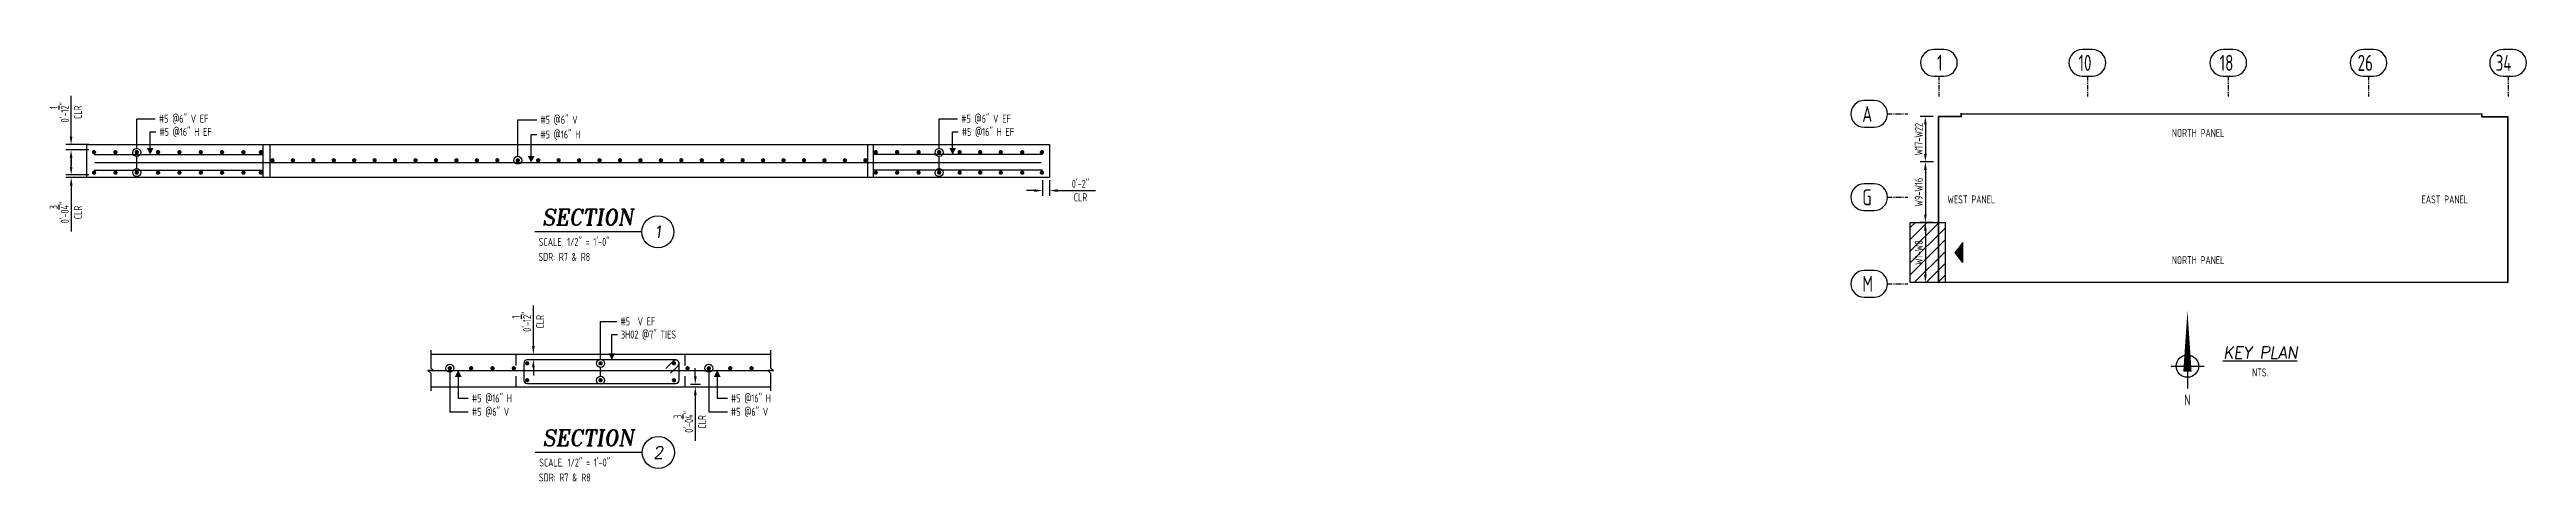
# Model space of a CAD drawing. Header units: inches. Extents: x -3675 to 26577, y -2273 to 5046.
# Drawn here: x 12358 to 13055, y 773 to 895 of the extents above; entities that cross this region are included whole.
import ezdxf
from ezdxf.enums import TextEntityAlignment as Align

# ---------------------------------------------------------------- set-up
doc = ezdxf.new("R2010")
doc.units = ezdxf.units.IN
doc.header["$MEASUREMENT"] = 0
doc.linetypes.add('HIDDEN', pattern=[6, 3, -3])
doc.linetypes.add('PHANTOM', pattern=[2.5, 1.25, -0.25, 0.25, -0.25, 0.25, -0.25])
doc.layers.get('0').update_dxf_attribs({"linetype": 'CONTINUOUS'})
doc.layers.get('Defpoints').update_dxf_attribs({"linetype": 'CONTINUOUS'})
for name, color, linetype in [('0-25TEXT', 7, 'CONTINUOUS'), ('0-35', 3, 'CONTINUOUS'), ('0-35TEXT', 3, 'CONTINUOUS'), ('0-50', 10, 'CONTINUOUS'), ('5', 4, 'CONTINUOUS'), ('BARLIST', 7, 'CONTINUOUS'), ('DETAIL', 83, 'CONTINUOUS'), ('GRID', 8, 'PHANTOM'), ('Hatch', 253, 'CONTINUOUS'), ('Hgblock', 7, 'CONTINUOUS'), ('hidden', 7, 'HIDDEN'), ('REBARS', 4, 'CONTINUOUS')]:
    doc.layers.add(name, color=color, linetype=linetype)
doc.styles.add('AR', font='ARCHQUIK.shx', dxfattribs={"width": 0.8})
doc.styles.add('ROMANT', font='romant')
doc.dimstyles.new('CADS_DIM_48', dxfattribs={"dimscale": 48, "dimtxt": 0.09375, "dimasz": 0.09375, "dimexe": 0.0625, "dimexo": 0.0625, "dimgap": 0.09375, "dimtad": 0, "dimtih": 1, "dimtoh": 1, "dimzin": 1, "dimdsep": 46, "dimlunit": 4, "dimtxsty": 'AR', "dimblk": 'CLOSED', "dimcen": 0.1875, "dimadec": 0, "dimazin": 0, "dimtfac": 1, "dimtofl": 0, "dimtmove": 0, "dimatfit": 1, "dimldrblk": 'DOTBLANK', "dimfxl": 1, "dimtzin": 0, "dimarcsym": 0})

msp = doc.modelspace()

# ---------------------------------------------------------------- texts
at = {"color": 7, "linetype": 'Continuous', "style": 'ROMANT', "oblique": 9, "width": 0.95}
msp.add_text('%%UKEY PLAN', height=3.375, dxfattribs=at).set_placement((12979.83966, 807.98549), align=Align.CENTER)
at = {"layer": '0-25TEXT', "style": 'AR', "width": 0.8}
for s, height, p in [('#5 @6" V EF', 2.2497638, (12389.01434, 874.2897)), ('#5 @16" H EF', 2.2497638, (12389.16305, 870.57719)), ('#5 @6" V', 2.249764, (12496.27428, 873.98226)), ('#5 @16" H', 2.249764, (12496.27428, 869.83717)), ('#5 @6" V EF', 2.2497638, (12614.59539, 874.2897)), ('#5 @16" H EF', 2.2497638, (12614.7441, 870.57719)), ('#5  V EF', 2.249764, (12518.78796, 817.27393)), ('3H02 @7" TIES', 2.2497638, (12518.93667, 813.56142)), ('#5 @16" H', 2.249764, (12477.02063, 795.63207)), ('#5 @6" V', 2.249764, (12477.02063, 791.83924)), ('#5 @16" H', 2.249764, (12549.85306, 795.63152)), ('#5 @6" V', 2.249764, (12549.85306, 791.83869))]:
    msp.add_text(s, height=height, dxfattribs=at).set_placement(p)
at = {"layer": '0-35TEXT', "style": 'AR', "width": 0.8}
for s, height, p in [('NORTH PANEL', 2.2499437, (12954.96627, 870.27082)), ('WEST PANEL', 2.249944, (12891.83043, 851.57048)), ('EAST PANEL', 2.249944, (13025.14296, 851.57048)), ('SDR: R7 & R8', 2.2499437, (12495.74415, 835.40798)), ('SCALE. 1/2" = 1\'-0"', 2.2499437, (12495.84095, 839.61605)), ('NORTH PANEL', 2.2499437, (12954.96627, 834.49379)), ('NTS.', 2.25, (12977.50411, 802.90829)), ('SCALE. 1/2" = 1\'-0"', 2.2499437, (12495.97738, 777.56564)), ('SDR: R7 & R8', 2.2499437, (12495.88059, 773.35757))]:
    msp.add_text(s, height=height, dxfattribs=at).set_placement(p)
at = {"layer": '0-50', "style": 'AR', "width": 0.8}
for s, p in [('1', (12888.93659, 888.87233)), ('10', (12928.72014, 888.87233)), ('18', (12968.40968, 888.87233)), ('26', (13007.17898, 888.87233)), ('34', (13045.9865, 888.87233)), ('A', (12867.94412, 874.50454)), ('G', (12867.94412, 851.0688)), ('M', (12867.94412, 826.69602))]:
    msp.add_text(s, height=4.5, dxfattribs=at).set_placement(p)

# ---------------------------------------------------------------- blocks, each defined once
blk = doc.blocks.new('SECT1')
at = {"color": 7, "linetype": 'Continuous'}
blk.add_line((0.627, 0), (-0.627, 0), dxfattribs=at)
blk.add_circle((0.815, 0), 0.188, dxfattribs=at)
at = {"color": 7, "linetype": 'Continuous', "style": 'ROMANT', "oblique": 9, "width": 0.95}
blk.add_text('SECTION', height=0.1875, dxfattribs=at).set_placement((-0.006, 0.077), align=Align.CENTER)
blk.add_attdef('SECT1', text='', height=0.141, dxfattribs=at).set_placement((0.815, 0), align=Align.MIDDLE)
blk = doc.blocks.new('leadrblk')
blk.add_lwpolyline([(0, 0, 0, 1, 0), (1, 0, 1, 1, 0)], format="xyseb")
blk = doc.blocks.new('*D61')
at = {"layer": 'Defpoints', "color": 0, "transparency": 16777216}
for p in [(12364.37, 858.87), (12370.81, 859.62), (12370.81, 858.87)]:
    blk.add_point(p, dxfattribs=at)
at = {"layer": 'DETAIL', "color": 0, "lineweight": -2, "transparency": 16777216}
for p, q in [((12364.37, 861.87), (12364.37, 864.12)), ((12369.31, 859.62), (12362.87, 859.62)), ((12369.31, 858.87), (12362.87, 858.87)), ((12364.37, 856.62), (12364.37, 843.68))]:
    blk.add_line(p, q, dxfattribs=at)
at = {"layer": 'DETAIL', "color": 0, "transparency": 16777216}
for points in [[(12364, 861.87), (12364.75, 861.87), (12364.37, 859.62)], [(12364, 856.62), (12364.75, 856.62), (12364.37, 858.87)]]:
    blk.add_solid(points, dxfattribs=at)
at = {"layer": 'DETAIL', "color": 0, "transparency": 16777216, "char_height": 2.25, "attachment_point": 5, "rotation": 90, "style": 'AR'}
for s, insert in [('0\'-0{\\H1.000000x;\\S3/4;}"', (12361, 849.03)), ('CLR', (12366.29, 849.03))]:
    blk.add_mtext(s, dxfattribs=dict(at, insert=insert))
blk = doc.blocks.new('_DotBlank')
at = {"layer": '0-35', "color": 0, "lineweight": -2}
blk.add_line((-0.5, 0), (-1, 0), dxfattribs=at)
blk.add_circle((0, 0), 0.5, dxfattribs=at)
blk = doc.blocks.new('*D62')
at = {"layer": 'Defpoints', "color": 0, "transparency": 16777216}
for p in [(12364.34, 868.12), (12370.81, 868.12), (12370.81, 866.62)]:
    blk.add_point(p, dxfattribs=at)
at = {"layer": 'DETAIL', "color": 0, "lineweight": -2, "transparency": 16777216}
for p, q in [((12364.34, 870.37), (12364.34, 881.82)), ((12369.31, 868.12), (12362.84, 868.12)), ((12369.31, 866.62), (12362.84, 866.62)), ((12364.34, 864.37), (12364.34, 862.12))]:
    blk.add_line(p, q, dxfattribs=at)
at = {"layer": 'DETAIL', "color": 0, "transparency": 16777216}
for points in [[(12363.97, 870.37), (12364.72, 870.37), (12364.34, 868.12)], [(12363.97, 864.37), (12364.72, 864.37), (12364.34, 866.62)]]:
    blk.add_solid(points, dxfattribs=at)
at = {"layer": 'DETAIL', "color": 0, "transparency": 16777216, "char_height": 2.25, "attachment_point": 5, "rotation": 90, "style": 'AR'}
for s, insert in [('0\'-1{\\H1.000000x;\\S1/2;}"', (12361.01, 877.22)), ('CLR', (12366.26, 877.22))]:
    blk.add_mtext(s, dxfattribs=dict(at, insert=insert))
blk = doc.blocks.new('*D63')
at = {"layer": 'Defpoints', "color": 0, "transparency": 16777216}
for p in [(12637.44, 859.62), (12639.44, 859.62), (12639.44, 855.19)]:
    blk.add_point(p, dxfattribs=at)
at = {"layer": 'DETAIL', "color": 0, "lineweight": -2, "transparency": 16777216}
for p, q in [((12637.44, 858.12), (12637.44, 853.69)), ((12639.44, 858.12), (12639.44, 853.69)), ((12635.19, 855.19), (12632.94, 855.19)), ((12641.69, 855.19), (12652.33, 855.19))]:
    blk.add_line(p, q, dxfattribs=at)
at = {"layer": 'DETAIL', "color": 0, "transparency": 16777216}
for points in [[(12635.19, 855.56), (12635.19, 854.81), (12637.44, 855.19)], [(12641.69, 855.56), (12641.69, 854.81), (12639.44, 855.19)]]:
    blk.add_solid(points, dxfattribs=at)
at = {"layer": 'DETAIL', "color": 0, "transparency": 16777216, "char_height": 2.25, "attachment_point": 5, "style": 'AR'}
for s, insert in [('0\'-2"', (12648.13, 857.1)), ('CLR', (12648.13, 853.28))]:
    blk.add_mtext(s, dxfattribs=dict(at, insert=insert))
blk = doc.blocks.new('*D45')
at = {"layer": 'Defpoints', "color": 0, "transparency": 16777216}
for p in [(12491.45, 809.21), (12494.31, 809.21), (12491.45, 807.71)]:
    blk.add_point(p, dxfattribs=at)
at = {"layer": 'DETAIL', "color": 0, "lineweight": -2, "transparency": 16777216}
for p, q in [((12494.31, 811.46), (12494.31, 822.91)), ((12492.95, 809.21), (12495.81, 809.21)), ((12492.95, 807.71), (12495.81, 807.71)), ((12494.31, 805.46), (12494.31, 803.21))]:
    blk.add_line(p, q, dxfattribs=at)
at = {"layer": 'DETAIL', "color": 0, "transparency": 16777216}
for points in [[(12493.94, 811.46), (12494.69, 811.46), (12494.31, 809.21)], [(12493.94, 805.46), (12494.69, 805.46), (12494.31, 807.71)]]:
    blk.add_solid(points, dxfattribs=at)
at = {"layer": 'DETAIL', "color": 0, "transparency": 16777216, "char_height": 2.25, "attachment_point": 5, "rotation": 90, "style": 'AR'}
for s, insert in [('0\'-1{\\H1.000000x;\\S1/2;}"', (12490.97, 818.31)), ('CLR', (12496.22, 818.31))]:
    blk.add_mtext(s, dxfattribs=dict(at, insert=insert))
blk = doc.blocks.new('*U563', base_point=(12491.45, 800.71))
at = {"layer": 'REBARS', "color": 0}
blk.add_lwpolyline([(12532.87, 803.8), (12534.99, 805.93, 0.668179), (12534.33, 807.53), (12492.58, 807.53, 0.414213), (12491.64, 806.59), (12491.64, 801.84, 0.414214), (12492.58, 800.9), (12534.33, 800.9, 0.414213), (12535.27, 801.84), (12535.27, 806.59, 0.668179), (12533.67, 807.25), (12531.55, 805.13)], format="xyb", dxfattribs=at)
blk = doc.blocks.new('*D173')
at = {"layer": 'Defpoints', "color": 0, "transparency": 16777216}
for p in [(12537.02, 800.71), (12537.02, 799.96), (12539.84, 799.96)]:
    blk.add_point(p, dxfattribs=at)
at = {"layer": 'DETAIL', "color": 0, "lineweight": -2, "transparency": 16777216}
for p, q in [((12539.84, 802.96), (12539.84, 805.21)), ((12538.52, 800.71), (12541.34, 800.71)), ((12538.52, 799.96), (12541.34, 799.96)), ((12539.84, 797.71), (12539.84, 784.78))]:
    blk.add_line(p, q, dxfattribs=at)
at = {"layer": 'DETAIL', "color": 0, "transparency": 16777216}
for points in [[(12539.47, 802.96), (12540.22, 802.96), (12539.84, 800.71)], [(12539.47, 797.71), (12540.22, 797.71), (12539.84, 799.96)]]:
    blk.add_solid(points, dxfattribs=at)
at = {"layer": 'DETAIL', "color": 0, "transparency": 16777216, "char_height": 2.25, "attachment_point": 5, "rotation": 90, "style": 'AR'}
for s, insert in [('0\'-0{\\H1.000000x;\\S3/4;}"', (12536.47, 790.12)), ('CLR', (12541.76, 790.12))]:
    blk.add_mtext(s, dxfattribs=dict(at, insert=insert))
blk = doc.blocks.new('*D160')
at = {"layer": '0-35', "color": 0, "lineweight": -2, "transparency": 16777216}
for p, q in [((12887.89, 876.03), (12884.16, 876.03)), ((12885.66, 873.78), (12885.66, 865.5)), ((12887.96, 863.25), (12884.16, 863.25))]:
    blk.add_line(p, q, dxfattribs=at)
at = {"layer": '0-35', "color": 0, "transparency": 16777216}
for points in [[(12885.29, 873.78), (12886.04, 873.78), (12885.66, 876.03)], [(12885.29, 865.5), (12886.04, 865.5), (12885.66, 863.25)]]:
    blk.add_solid(points, dxfattribs=at)
at = {"layer": 'Defpoints', "color": 0, "transparency": 16777216}
for p in [(12889.39, 876.03), (12885.66, 863.25), (12889.46, 863.25)]:
    blk.add_point(p, dxfattribs=at)
at = {"layer": '0-35', "color": 0, "transparency": 16777216, "insert": (12883.79, 869.64), "char_height": 2.25, "attachment_point": 5, "rotation": 90, "style": 'AR'}
blk.add_mtext('W17-W22', dxfattribs=at)
blk = doc.blocks.new('*D161')
at = {"layer": '0-35', "color": 0, "lineweight": -2, "transparency": 16777216}
for p, q in [((12887.96, 863.25), (12884.16, 863.25)), ((12885.66, 861), (12885.66, 848.46)), ((12887.89, 846.21), (12884.16, 846.21))]:
    blk.add_line(p, q, dxfattribs=at)
at = {"layer": '0-35', "color": 0, "transparency": 16777216}
for points in [[(12885.29, 861), (12886.04, 861), (12885.66, 863.25)], [(12885.29, 848.46), (12886.04, 848.46), (12885.66, 846.21)]]:
    blk.add_solid(points, dxfattribs=at)
at = {"layer": 'Defpoints', "color": 0, "transparency": 16777216}
for p in [(12889.46, 863.25), (12885.66, 846.21), (12889.39, 846.21)]:
    blk.add_point(p, dxfattribs=at)
at = {"layer": '0-35', "color": 0, "transparency": 16777216, "insert": (12883.79, 854.73), "char_height": 2.25, "attachment_point": 5, "rotation": 90, "style": 'AR'}
blk.add_mtext('W9-W16', dxfattribs=at)
blk = doc.blocks.new('*D162')
at = {"layer": '0-35', "color": 0, "lineweight": -2, "transparency": 16777216}
for p, q in [((12887.89, 846.21), (12884.16, 846.21)), ((12885.66, 843.96), (12885.66, 831.54)), ((12887.89, 829.29), (12884.16, 829.29))]:
    blk.add_line(p, q, dxfattribs=at)
at = {"layer": '0-35', "color": 0, "transparency": 16777216}
for points in [[(12885.29, 843.96), (12886.04, 843.96), (12885.66, 846.21)], [(12885.29, 831.54), (12886.04, 831.54), (12885.66, 829.29)]]:
    blk.add_solid(points, dxfattribs=at)
at = {"layer": 'Defpoints', "color": 0, "transparency": 16777216}
for p in [(12889.39, 846.21), (12885.66, 829.29), (12889.39, 829.29)]:
    blk.add_point(p, dxfattribs=at)
at = {"layer": '0-35', "color": 0, "transparency": 16777216, "insert": (12883.79, 837.75), "char_height": 2.25, "attachment_point": 5, "rotation": 90, "style": 'AR'}
blk.add_mtext('W1-W8', dxfattribs=at)
blk = doc.blocks.new('*U1120')
at = {"layer": 'Hgblock', "color": 3}
for p, q in [((-0.375, 0), (0.375, 0)), ((0, 0), (0, -0.5))]:
    blk.add_line(p, q, dxfattribs=at)
blk.add_lwpolyline([(0, 1.25, 0, 0.187, 0), (0, -0.125, 0.187, 0.187, 0)], format="xyseb", dxfattribs=at)
blk.add_circle((0, 0), 0.25, dxfattribs=at)
at = {"layer": 'Hgblock', "color": 3, "style": 'AR', "width": 0.8}
blk.add_text('N', height=0.244, dxfattribs=at).set_placement((0, -0.761), align=Align.MIDDLE)

# ---------------------------------------------------------------- dimensions: what is measured, and where the dimension line sits
at = {"layer": '0-35'}
for base, p1, p2, text, picture, middle in [((12885.66412, 863.25183), (12889.39408, 876.03291), (12889.46268, 863.25183), 'W17-W22', '*D160', (12885.66412, 869.64237)), ((12885.66412, 846.21039), (12889.46268, 863.25183), (12889.39408, 846.21039), 'W9-W16', '*D161', (12885.66412, 854.73111)), ((12885.66412, 829.29223), (12889.39408, 846.21039), (12889.39408, 829.29223), 'W1-W8', '*D162', (12885.66412, 837.75131))]:
    dim = msp.add_linear_dim(base=base, p1=p1, p2=p2, angle=90, text=text, dimstyle='CADS_DIM_48', override={"dimscale": 24, "dimgap": 0.03125, "dimtad": 1, "dimtih": 0, "dimtoh": 0, "dimdec": 4, "dimtdec": 4}, dxfattribs=at)
    dim.commit()
    dim.dimension.update_dxf_attribs({"geometry": picture, "text_midpoint": middle, "dimtype": 160})
at = {"layer": 'DETAIL'}
for base, p1, p2, picture, middle in [((12364.34166, 868.12078), (12370.81298, 866.62078), (12370.81298, 868.12078), '*D62', (12364.34166, 877.21905)), ((12364.37187, 858.87078), (12370.81298, 859.62078), (12370.81298, 858.87078), '*D61', (12364.37187, 849.02767)), ((12494.31062, 809.2132), (12491.45425, 807.7132), (12491.45425, 809.2132), '*D45', (12494.31062, 818.31147)), ((12539.84382, 799.9632), (12537.01675, 800.7132), (12537.01675, 799.9632), '*D173', (12539.84382, 790.12009))]:
    dim = msp.add_linear_dim(base=base, p1=p1, p2=p2, angle=90, text='<>\\XCLR', dimstyle='CADS_DIM_48', override={"dimscale": 24, "dimgap": 0.03125, "dimtad": 1, "dimtih": 0, "dimtoh": 0, "dimdec": 4, "dimtdec": 4}, dxfattribs=at)
    dim.commit()
    dim.dimension.update_dxf_attribs({"geometry": picture, "text_midpoint": middle})
dim = msp.add_linear_dim(base=(12639.43798, 855.18906), p1=(12637.43798, 859.62078), p2=(12639.43798, 859.62078), text='<>\\XCLR', dimstyle='CADS_DIM_48', override={"dimscale": 24, "dimgap": 0.03125, "dimtad": 1, "dimtih": 0, "dimtoh": 0, "dimdec": 4, "dimtdec": 4}, dxfattribs=at)
dim.commit()
dim.dimension.update_dxf_attribs({"geometry": '*D63', "text_midpoint": (12648.13281, 855.18906)})

# ---------------------------------------------------------------- hatches: boundary and pattern name
at = {"layer": '0-25TEXT'}
msp.add_hatch(color=256, dxfattribs=at).paths.add_polyline_path([(12896.17409, 840.60284), (12894.01414, 837.79041), (12896.17409, 834.97798)])
at = {"layer": 'Hatch'}
h = msp.add_hatch(dxfattribs=at)
h.set_pattern_fill('ANSI31', color=256, scale=18.75)
h.set_pattern_definition([(45, (408.2493, -10.8695), (-1.6572815, 1.6572815), [])])
h.paths.add_polyline_path([(12881.42925, 829.29223), (12891.21609, 829.29207), (12891.21691, 846.21023), (12881.42925, 846.21039)])

# ---------------------------------------------------------------- linework, layer by layer
at = {"layer": '0-25TEXT'}
for p, q in [((12896.17409, 840.60284), (12894.01414, 837.79041)), ((12896.17409, 834.97798), (12894.01414, 837.79041)), ((12896.17409, 834.97798), (12896.17409, 840.60284))]:
    msp.add_line(p, q, dxfattribs=at)
for points in [[(12386.59673, 867.02022), (12386.59673, 871.70207), (12388.16315, 871.70207)], [(12493.70797, 864.93294), (12493.70797, 870.96205), (12495.27439, 870.96205)], [(12612.17778, 867.02022), (12612.17778, 871.70207), (12613.7442, 871.70207)], [(12516.37035, 808.63817), (12516.37035, 814.6863), (12517.93677, 814.6863)], [(12473.18654, 802.92709), (12473.18653, 796.75696), (12476.02074, 796.75695)], [(12546.01897, 802.92709), (12546.01896, 796.7564), (12548.85316, 796.7564)]]:
    msp.add_lwpolyline(points, dxfattribs=at)
at = {"layer": '0-35', "color": 0, "lineweight": -2}
for p, q in [((12382.81298, 867.03467), (12382.81298, 875.41458)), ((12382.81298, 875.41458), (12388.01445, 875.41458)), ((12489.92422, 864.83725), (12489.92422, 875.10715)), ((12489.92422, 875.10715), (12495.27439, 875.10715)), ((12608.39403, 867.03467), (12608.39403, 875.41458)), ((12608.39403, 875.41458), (12613.59549, 875.41458)), ((12382.81298, 861.36518), (12382.81298, 864.78467)), ((12608.39403, 861.36518), (12608.39403, 864.78467)), ((12513.20426, 807.7132), (12513.20426, 818.39881)), ((12513.20426, 818.39881), (12517.78807, 818.39881)), ((12470.81929, 804.0941), (12470.81927, 792.96414)), ((12513.20425, 802.9632), (12513.20425, 805.4632)), ((12543.65172, 804.0941), (12543.6517, 792.96358)), ((12470.81927, 792.96414), (12476.02074, 792.96413)), ((12543.6517, 792.96358), (12548.85316, 792.96357))]:
    msp.add_line(p, q, dxfattribs=at)
at = {"layer": '0-35'}
for p, q in [((12889.39408, 876.03291), (12889.39408, 875.96432)), ((12895.71974, 876.03291), (12889.39408, 876.03291)), ((12889.39408, 875.96432), (12889.39408, 876.03291)), ((12889.39408, 876.03291), (12889.46268, 876.03291)), ((12889.39408, 829.29223), (12889.39408, 876.03291)), ((12895.78833, 875.96432), (12889.39408, 875.96432)), ((12889.39408, 873.90273), (12889.46268, 873.90273)), ((12889.39408, 871.77255), (12889.46268, 871.77255)), ((12889.46268, 829.29223), (12889.46268, 876.03291)), ((12891.52705, 876.03291), (12891.52705, 875.96432)), ((12893.65723, 876.03291), (12893.65723, 875.96432)), ((12895.78833, 876.81713), (12895.51766, 876.81713)), ((12895.51766, 876.81713), (13042.2183, 876.81713)), ((12895.51766, 876.74853), (12895.51766, 876.81713)), ((12895.51766, 876.81713), (12895.51766, 876.74853)), ((12895.51766, 876.74853), (12895.71974, 876.74853)), ((12895.71974, 876.03291), (12895.71974, 876.74853)), ((12895.78833, 875.96432), (12895.78833, 876.74853)), ((12895.78833, 876.74853), (13042.01993, 876.74853)), ((12895.78833, 875.96432), (12895.78833, 876.03291)), ((12897.42789, 876.81713), (12897.42789, 876.74853)), ((12897.42815, 876.81713), (12897.42815, 876.74853)), ((12899.33585, 876.81713), (12899.33585, 876.74853)), ((12899.33585, 876.81713), (12899.33585, 876.74853)), ((12901.46603, 876.81713), (12901.46603, 876.74853)), ((12901.46603, 876.81713), (12901.46603, 876.74853)), ((12903.77419, 876.81713), (12903.77419, 876.74853)), ((12906.08235, 876.81713), (12906.08235, 876.74853)), ((12908.39051, 876.81713), (12908.39051, 876.74853)), ((12910.69867, 876.81713), (12910.69867, 876.74853)), ((12911.40502, 876.81713), (12911.40502, 876.74853)), ((12913.71318, 876.81713), (12913.71318, 876.74853)), ((12916.02134, 876.81713), (12916.02134, 876.74853)), ((12918.3295, 876.81713), (12918.3295, 876.74853)), ((12920.63766, 876.81713), (12920.63766, 876.74853)), ((12921.34401, 876.81713), (12921.34401, 876.74853)), ((12923.65217, 876.81713), (12923.65217, 876.74853)), ((12925.96033, 876.81713), (12925.96033, 876.74853)), ((12928.26849, 876.81713), (12928.26849, 876.74853)), ((12930.35417, 876.81713), (12930.35417, 876.74853)), ((12931.0633, 876.81713), (12931.0633, 876.74853)), ((12933.59672, 876.81713), (12933.59672, 876.74853)), ((12933.59672, 876.74853), (12933.59672, 876.81713)), ((12935.90488, 876.74853), (12935.90488, 876.81713)), ((12938.21304, 876.74853), (12938.21304, 876.81713)), ((12940.52119, 876.74853), (12940.52119, 876.81713)), ((12941.22755, 876.74853), (12941.22755, 876.81713)), ((12943.53571, 876.74853), (12943.53571, 876.81713)), ((12945.84386, 876.74853), (12945.84386, 876.81713)), ((12948.15202, 876.74853), (12948.15202, 876.81713)), ((12950.46018, 876.74853), (12950.46018, 876.81713)), ((12951.16653, 876.74853), (12951.16653, 876.81713)), ((12953.47469, 876.74853), (12953.47469, 876.81713)), ((12955.78285, 876.74853), (12955.78285, 876.81713)), ((12958.09101, 876.74853), (12958.09101, 876.81713)), ((12960.39917, 876.74853), (12960.39917, 876.81713)), ((12961.10552, 876.74853), (12961.10552, 876.81713)), ((12963.41368, 876.74853), (12963.41368, 876.81713)), ((12965.7172, 876.74853), (12965.7172, 876.81713)), ((12968.02073, 876.74853), (12968.02073, 876.81713)), ((12970.32889, 876.74853), (12970.32889, 876.81713)), ((12971.03524, 876.74853), (12971.03524, 876.81713)), ((12973.3434, 876.74853), (12973.3434, 876.81713)), ((12975.65156, 876.74853), (12975.65156, 876.81713)), ((12977.95972, 876.74853), (12977.95972, 876.81713)), ((12980.26788, 876.74853), (12980.26788, 876.81713)), ((12980.97423, 876.74853), (12980.97423, 876.81713)), ((12983.28239, 876.74853), (12983.28239, 876.81713)), ((12985.59055, 876.74853), (12985.59055, 876.81713)), ((12987.8987, 876.74853), (12987.8987, 876.81713)), ((12990.20686, 876.74853), (12990.20686, 876.81713)), ((12990.91322, 876.74853), (12990.91322, 876.81713)), ((12993.22137, 876.74853), (12993.22137, 876.81713)), ((12995.52953, 876.74853), (12995.52953, 876.81713)), ((12997.83769, 876.74853), (12997.83769, 876.81713)), ((13000.14585, 876.74853), (13000.14585, 876.81713)), ((13000.8522, 876.74853), (13000.8522, 876.81713)), ((13003.16036, 876.74853), (13003.16036, 876.81713)), ((13005.4713, 876.74853), (13005.4713, 876.81713)), ((13007.78224, 876.74853), (13007.78224, 876.81713)), ((13010.0904, 876.74853), (13010.0904, 876.81713)), ((13010.79675, 876.74853), (13010.79675, 876.81713)), ((13013.10491, 876.74853), (13013.10491, 876.81713)), ((13015.41307, 876.74853), (13015.41307, 876.81713)), ((13017.72123, 876.74853), (13017.72123, 876.81713)), ((13020.02939, 876.74853), (13020.02939, 876.81713)), ((13020.73574, 876.74853), (13020.73574, 876.81713)), ((13023.0439, 876.74853), (13023.0439, 876.81713)), ((13025.35206, 876.74853), (13025.35206, 876.81713)), ((13027.66022, 876.74853), (13027.66022, 876.81713)), ((13029.96838, 876.74853), (13029.96838, 876.81713)), ((13030.67473, 876.74853), (13030.67473, 876.81713)), ((13032.98289, 876.74853), (13032.98289, 876.81713)), ((13035.29105, 876.74853), (13035.29105, 876.81713)), ((13037.5992, 876.74853), (13037.5992, 876.81713)), ((13039.90736, 876.74853), (13039.90736, 876.81713)), ((13042.01993, 876.74853), (13042.01993, 875.96432)), ((13042.01993, 875.96432), (13049.4096, 875.96432)), ((13042.08853, 876.74853), (13042.2183, 876.74853)), ((13042.08853, 876.74853), (13042.08853, 876.03291)), ((13042.08853, 876.03291), (13049.4096, 876.03291)), ((13042.2183, 876.74853), (13042.2183, 876.81713)), ((13044.66753, 876.03291), (13044.66753, 875.96432)), ((13046.79771, 876.03291), (13046.79771, 875.96432)), ((13049.4096, 875.96432), (13049.4096, 876.03291)), ((13049.4165, 829.29223), (13049.4165, 876.03443)), ((13049.4165, 876.03443), (13049.4851, 876.03443)), ((13049.4165, 874.18549), (13049.4165, 874.1169)), ((13049.4165, 874.1169), (13049.4165, 874.18549)), ((13049.4165, 874.18549), (13049.4851, 874.18549)), ((13049.4165, 872.61235), (13049.4851, 872.61235)), ((13049.4165, 871.31562), (13049.4851, 871.31562)), ((13049.4851, 829.29223), (13049.4851, 876.03443)), ((12889.39408, 869.64237), (12889.46268, 869.64237)), ((12889.39408, 867.51219), (12889.46268, 867.51219)), ((12889.39408, 865.38201), (12889.46268, 865.38201)), ((13049.4165, 869.64237), (13049.4851, 869.64237)), ((13049.4165, 867.51219), (13049.4851, 867.51219)), ((13049.4165, 865.38201), (13049.4851, 865.38201)), ((12889.39408, 863.25183), (12889.46268, 863.25183)), ((12889.39408, 861.12165), (12889.46268, 861.12165)), ((12889.39408, 858.99147), (12889.46268, 858.99147)), ((12889.39408, 856.86129), (12889.46268, 856.86129)), ((13049.4165, 863.25183), (13049.4851, 863.25183)), ((13049.4165, 861.12165), (13049.4851, 861.12165)), ((13049.4165, 858.99147), (13049.4851, 858.99147)), ((13049.4165, 856.86129), (13049.4851, 856.86129)), ((12889.39408, 854.73111), (12889.46268, 854.73111)), ((12889.39408, 852.60093), (12889.46268, 852.60093)), ((12889.39408, 850.47075), (12889.46268, 850.47075)), ((13049.4165, 854.73111), (13049.4851, 854.73111)), ((13049.4165, 852.60093), (13049.4851, 852.60093)), ((13049.4165, 850.47075), (13049.4851, 850.47075)), ((12889.39408, 848.34057), (12889.46268, 848.34057)), ((12889.39408, 846.21039), (12889.46268, 846.21039)), ((12889.39408, 844.08021), (12889.46268, 844.08021)), ((13049.4165, 848.34057), (13049.4851, 848.34057)), ((13049.4165, 846.21039), (13049.4851, 846.21039)), ((13049.4165, 844.08021), (13049.4851, 844.08021)), ((12889.39408, 841.95003), (12889.46268, 841.95003)), ((12889.39408, 839.81985), (12889.46268, 839.81985)), ((12889.39408, 837.68967), (12889.46268, 837.68967)), ((13049.4165, 841.95003), (13049.4851, 841.95003)), ((13049.4165, 839.81985), (13049.4851, 839.81985)), ((13049.4165, 837.68967), (13049.4851, 837.68967)), ((12889.39408, 835.55949), (12889.46268, 835.55949)), ((12889.39408, 833.42931), (12889.46268, 833.42931)), ((12889.39408, 831.29913), (12889.46268, 831.29913)), ((13049.4851, 829.36083), (12889.39408, 829.36083)), ((12889.39408, 829.36083), (12889.39408, 829.29223)), ((13049.4851, 829.29223), (12889.39408, 829.29223)), ((12889.39408, 829.29223), (12889.46268, 829.29223)), ((12890.9273, 829.36083), (12890.9273, 829.29223)), ((12892.46051, 829.36083), (12892.46051, 829.29223)), ((12894.76867, 829.36083), (12894.76867, 829.29223)), ((12897.07682, 829.36083), (12897.07682, 829.29223)), ((12897.78318, 829.36083), (12897.78318, 829.29223)), ((12900.09134, 829.36083), (12900.09134, 829.29223)), ((12902.40532, 829.36083), (12902.40532, 829.29223)), ((12904.71348, 829.36083), (12904.71348, 829.29223)), ((12907.02164, 829.36083), (12907.02164, 829.29223)), ((12907.72799, 829.36083), (12907.72799, 829.29223)), ((12910.03615, 829.36083), (12910.03615, 829.29223)), ((12912.34431, 829.36083), (12912.34431, 829.29223)), ((12914.65247, 829.36083), (12914.65247, 829.29223)), ((12916.96063, 829.36083), (12916.96063, 829.29223)), ((12917.66698, 829.36083), (12917.66698, 829.29223)), ((12919.97514, 829.36083), (12919.97514, 829.29223)), ((12922.2833, 829.36083), (12922.2833, 829.29223)), ((12924.59146, 829.36083), (12924.59146, 829.29223)), ((12926.89962, 829.36083), (12926.89962, 829.29223)), ((12927.60597, 829.36083), (12927.60597, 829.29223)), ((12929.91413, 829.36083), (12929.91413, 829.29223)), ((12932.22229, 829.36083), (12932.22229, 829.29223)), ((12934.53044, 829.36083), (12934.53044, 829.29223)), ((12936.8386, 829.36083), (12936.8386, 829.29223)), ((12937.54496, 829.36083), (12937.54496, 829.29223)), ((12939.85311, 829.36083), (12939.85311, 829.29223)), ((12942.16127, 829.36083), (12942.16127, 829.29223)), ((12944.46943, 829.36083), (12944.46943, 829.29223)), ((12946.77759, 829.36083), (12946.77759, 829.29223)), ((12947.48394, 829.36083), (12947.48394, 829.29223)), ((12949.7921, 829.36083), (12949.7921, 829.29223)), ((12952.10026, 829.36083), (12952.10026, 829.29223)), ((12954.40842, 829.36083), (12954.40842, 829.29223)), ((12956.71658, 829.36083), (12956.71658, 829.29223)), ((12957.42293, 829.36083), (12957.42293, 829.29223)), ((12959.73109, 829.36083), (12959.73109, 829.29223)), ((12962.03925, 829.36083), (12962.03925, 829.29223)), ((12964.34741, 829.36083), (12964.34741, 829.29223)), ((12966.65557, 829.36083), (12966.65557, 829.29223)), ((12967.36192, 829.36083), (12967.36192, 829.29223)), ((12969.67008, 829.36083), (12969.67008, 829.29223)), ((12971.97824, 829.36083), (12971.97824, 829.29223)), ((12974.2864, 829.36083), (12974.2864, 829.29223)), ((12976.59455, 829.36083), (12976.59455, 829.29223)), ((12977.30091, 829.36083), (12977.30091, 829.29223)), ((12979.60907, 829.36083), (12979.60907, 829.29223)), ((12981.91722, 829.36083), (12981.91722, 829.29223)), ((12984.22538, 829.36083), (12984.22538, 829.29223)), ((12986.53354, 829.36083), (12986.53354, 829.29223)), ((12987.23989, 829.36083), (12987.23989, 829.29223)), ((12989.54805, 829.36083), (12989.54805, 829.29223)), ((12991.85621, 829.36083), (12991.85621, 829.29223)), ((12994.16437, 829.36083), (12994.16437, 829.29223)), ((12996.47253, 829.36083), (12996.47253, 829.29223)), ((12997.17888, 829.36083), (12997.17888, 829.29223)), ((12999.48704, 829.36083), (12999.48704, 829.29223)), ((13001.7952, 829.36083), (13001.7952, 829.29223)), ((13004.10336, 829.36083), (13004.10336, 829.29223)), ((13006.63677, 829.36083), (13006.63677, 829.29223)), ((13007.34312, 829.36083), (13007.34312, 829.29223)), ((13009.43159, 829.36083), (13009.43159, 829.29223)), ((13011.73975, 829.36083), (13011.73975, 829.29223)), ((13014.04791, 829.36083), (13014.04791, 829.29223)), ((13016.35607, 829.36083), (13016.35607, 829.29223)), ((13017.06242, 829.36083), (13017.06242, 829.29223)), ((13019.37058, 829.36083), (13019.37058, 829.29223)), ((13021.67874, 829.36083), (13021.67874, 829.29223)), ((13023.9869, 829.36083), (13023.9869, 829.29223)), ((13026.29505, 829.36083), (13026.29505, 829.29223)), ((13027.00141, 829.36083), (13027.00141, 829.29223)), ((13029.30957, 829.36083), (13029.30957, 829.29223)), ((13031.61772, 829.36083), (13031.61772, 829.29223)), ((13033.92588, 829.36083), (13033.92588, 829.29223)), ((13036.23404, 829.36083), (13036.23404, 829.29223)), ((13038.5422, 829.36083), (13038.5422, 829.29223)), ((13040.85036, 829.36083), (13040.85036, 829.29223)), ((13043.15852, 829.36083), (13043.15852, 829.29223)), ((13045.46668, 829.36083), (13045.46668, 829.29223)), ((13047.47728, 829.36083), (13047.47728, 829.29223)), ((13049.4165, 835.55949), (13049.4851, 835.55949)), ((13049.4165, 833.42931), (13049.4851, 833.42931)), ((13049.4165, 831.29913), (13049.4851, 831.29913)), ((13049.4165, 829.29223), (13049.4851, 829.29223)), ((13049.4851, 829.36083), (13049.4851, 829.29223)), ((12465.45425, 809.2132), (12561.01675, 809.2132)), ((12465.45425, 799.9632), (12561.01675, 799.9632))]:
    msp.add_line(p, q, dxfattribs=at)
for points in [[(12368.81298, 868.12078), (12639.43798, 868.12078), (12639.43798, 858.87078), (12368.81298, 858.87078)], [(12881.42925, 846.21039), (12891.21691, 846.21023), (12891.21609, 829.29207), (12881.42925, 829.29223)]]:
    msp.add_lwpolyline(points, close=True, dxfattribs=at)
for points in [[(12465.45425, 810.30332), (12465.45425, 805.35903), (12466.22509, 804.5882), (12464.68342, 804.5882), (12465.45425, 803.81736), (12465.45425, 798.87307)], [(12561.01675, 810.30332), (12561.01675, 805.35903), (12561.78759, 804.5882), (12560.24592, 804.5882), (12561.01675, 803.81736), (12561.01675, 798.87307)]]:
    msp.add_lwpolyline(points, dxfattribs=at)
at = {"layer": '0-35', "color": 0, "lineweight": -2}
for centre in [(12382.81298, 865.90967), (12489.92422, 863.71225), (12608.39403, 865.90967), (12382.81298, 860.24018), (12608.39403, 860.24018), (12470.81929, 805.2191), (12513.20425, 801.8382), (12513.20426, 806.5882), (12543.65172, 805.2191)]:
    msp.add_circle(centre, 1.125, dxfattribs=at)
at = {"layer": '0-50'}
for points in [[(12890.8803, 894.87427), (12888.04507, 894.87427, 1), (12888.04507, 887.37427), (12890.8803, 887.37427, 1)], [(12932.61953, 894.87427), (12929.7843, 894.87427, 1), (12929.7843, 887.37427), (12932.61953, 887.37427, 1)], [(12972.23637, 894.87427), (12969.40114, 894.87427, 1), (12969.40114, 887.37427), (12972.23637, 887.37427, 1)], [(13011.65735, 894.87427), (13008.82212, 894.87427, 1), (13008.82212, 887.37427), (13011.65735, 887.37427, 1)], [(13050.90271, 894.87427), (13048.06748, 894.87427, 1), (13048.06748, 887.37427), (13050.90271, 887.37427, 1)], [(12871.28, 880.50648), (12868.44477, 880.50648, 1), (12868.44477, 873.00648), (12871.28, 873.00648, 1)], [(12871.28, 857.07073), (12868.44477, 857.07073, 1), (12868.44477, 849.57073), (12871.28, 849.57073, 1)], [(12871.28, 832.69796), (12868.44477, 832.69796, 1), (12868.44477, 825.19796), (12871.28, 825.19796, 1)]]:
    msp.add_lwpolyline(points, format="xyb", close=True, dxfattribs=at)
at = {"layer": '5', "const_width": 0.6}
for points in [[(12370.51298, 865.99591, 1), (12371.11298, 865.99591, 1)], [(12376.51298, 865.99591, 1), (12377.11298, 865.99591, 1)], [(12382.51298, 866.00138, 1), (12383.11298, 866.00138, 1)], [(12388.51298, 866.00138, 1), (12389.11298, 866.00138, 1)], [(12394.51298, 866.00138, 1), (12395.11298, 866.00138, 1)], [(12400.51298, 866.00138, 1), (12401.11298, 866.00138, 1)], [(12406.51298, 866.00138, 1), (12407.11298, 866.00138, 1)], [(12412.51298, 866.00138, 1), (12413.11298, 866.00138, 1)], [(12417.40546, 866.00138, 1), (12418.00546, 866.00138, 1)], [(12420.64894, 863.71225, 1), (12421.24894, 863.71225, 1)], [(12426.39688, 863.71225, 1), (12426.99688, 863.71225, 1)], [(12432.14482, 863.71225, 1), (12432.74482, 863.71225, 1)], [(12437.89276, 863.71225, 1), (12438.49276, 863.71225, 1)], [(12443.6407, 863.71225, 1), (12444.2407, 863.71225, 1)], [(12449.38864, 863.71225, 1), (12449.98864, 863.71225, 1)], [(12455.13658, 863.71225, 1), (12455.73658, 863.71225, 1)], [(12460.88452, 863.71225, 1), (12461.48452, 863.71225, 1)], [(12466.63246, 863.71225, 1), (12467.23246, 863.71225, 1)], [(12472.3804, 863.71225, 1), (12472.9804, 863.71225, 1)], [(12478.12834, 863.71225, 1), (12478.72834, 863.71225, 1)], [(12483.87628, 863.71225, 1), (12484.47628, 863.71225, 1)], [(12489.62422, 863.71225, 1), (12490.22422, 863.71225, 1)], [(12495.37216, 863.71225, 1), (12495.97216, 863.71225, 1)], [(12501.1201, 863.71225, 1), (12501.7201, 863.71225, 1)], [(12506.86804, 863.71225, 1), (12507.46804, 863.71225, 1)], [(12512.61598, 863.71225, 1), (12513.21598, 863.71225, 1)], [(12518.36392, 863.71225, 1), (12518.96392, 863.71225, 1)], [(12524.11186, 863.71225, 1), (12524.71186, 863.71225, 1)], [(12529.8598, 863.71225, 1), (12530.4598, 863.71225, 1)], [(12535.60774, 863.71225, 1), (12536.20774, 863.71225, 1)], [(12541.35568, 863.71225, 1), (12541.95568, 863.71225, 1)], [(12547.10362, 863.71225, 1), (12547.70362, 863.71225, 1)], [(12552.85156, 863.71225, 1), (12553.45156, 863.71225, 1)], [(12558.5995, 863.71225, 1), (12559.1995, 863.71225, 1)], [(12564.34744, 863.71225, 1), (12564.94744, 863.71225, 1)], [(12570.09538, 863.71225, 1), (12570.69538, 863.71225, 1)], [(12575.84332, 863.71225, 1), (12576.44332, 863.71225, 1)], [(12581.59126, 863.71225, 1), (12582.19126, 863.71225, 1)], [(12587.3392, 863.71225, 1), (12587.9392, 863.71225, 1)], [(12590.86272, 866.00138, -1), (12590.26272, 866.00138, -1)], [(12596.88982, 866.00138, -1), (12596.28982, 866.00138, -1)], [(12602.91692, 866.00138, -1), (12602.31692, 866.00138, -1)], [(12608.69403, 866.00138, -1), (12608.09403, 866.00138, -1)], [(12614.47113, 866.00138, -1), (12613.87113, 866.00138, -1)], [(12620.24824, 866.00138, -1), (12619.64824, 866.00138, -1)], [(12626.02534, 866.00138, -1), (12625.42534, 866.00138, -1)], [(12632.05244, 866.00138, -1), (12631.45244, 866.00138, -1)], [(12637.57955, 866.00138, -1), (12636.97955, 866.00138, -1)], [(12370.51298, 860.2347, -1), (12371.11298, 860.2347, -1)], [(12376.51298, 860.2347, -1), (12377.11298, 860.2347, -1)], [(12382.51298, 860.24018, -1), (12383.11298, 860.24018, -1)], [(12388.51298, 860.24018, -1), (12389.11298, 860.24018, -1)], [(12394.51298, 860.24018, -1), (12395.11298, 860.24018, -1)], [(12400.51298, 860.24018, -1), (12401.11298, 860.24018, -1)], [(12406.51298, 860.24018, -1), (12407.11298, 860.24018, -1)], [(12412.51298, 860.24018, -1), (12413.11298, 860.24018, -1)], [(12417.40546, 860.24018, -1), (12418.00546, 860.24018, -1)], [(12590.86272, 860.24018, 1), (12590.26272, 860.24018, 1)], [(12596.88982, 860.24018, 1), (12596.28982, 860.24018, 1)], [(12602.91692, 860.24018, 1), (12602.31692, 860.24018, 1)], [(12608.69403, 860.24018, 1), (12608.09403, 860.24018, 1)], [(12614.47113, 860.24018, 1), (12613.87113, 860.24018, 1)], [(12620.24824, 860.24018, 1), (12619.64824, 860.24018, 1)], [(12626.02534, 860.24018, 1), (12625.42534, 860.24018, 1)], [(12632.05244, 860.24018, 1), (12631.45244, 860.24018, 1)], [(12637.57955, 860.24018, 1), (12636.97955, 860.24018, 1)], [(12471.11929, 805.2191, 1), (12470.51929, 805.2191, 1)], [(12477.11929, 805.2191, 1), (12476.51929, 805.2191, 1)], [(12483.11929, 805.2191, 1), (12482.51929, 805.2191, 1)], [(12489.11929, 805.2191, 1), (12488.51929, 805.2191, 1)], [(12492.27926, 806.58819, -1), (12492.87926, 806.58819, -1)], [(12492.27926, 801.8382, 1), (12492.87926, 801.8382, 1)], [(12512.90425, 806.58819, -1), (12513.50425, 806.58819, -1)], [(12512.90425, 801.8382, 1), (12513.50425, 801.8382, 1)], [(12533.52926, 806.58819, -1), (12534.12926, 806.58819, -1)], [(12533.52926, 801.8382, 1), (12534.12926, 801.8382, 1)], [(12537.35172, 805.2191, -1), (12537.95172, 805.2191, -1)], [(12543.35172, 805.2191, -1), (12543.95172, 805.2191, -1)], [(12549.35172, 805.2191, -1), (12549.95172, 805.2191, -1)], [(12555.35172, 805.2191, -1), (12555.95172, 805.2191, -1)]]:
    msp.add_lwpolyline(points, format="xyb", close=True, dxfattribs=at)
at = {"layer": 'GRID', "lineweight": -3}
for points in [[(12889.46268, 887.37427), (12889.46268, 881.62729)], [(12931.20191, 887.37427), (12931.20191, 881.62729)], [(12970.81875, 887.37427), (12970.81875, 881.62729)], [(13010.23973, 887.37427), (13010.23973, 881.62729)], [(13049.4851, 887.37427), (13049.4851, 881.62729)], [(12874.9779, 876.78743), (12880.72488, 876.78743)], [(12874.9779, 853.35168), (12880.72488, 853.35168)], [(12874.9779, 828.97891), (12880.72488, 828.97891)]]:
    msp.add_lwpolyline(points, dxfattribs=at)
at = {"layer": 'Hgblock'}
for p, q in [((12418.31297, 858.87078), (12418.31297, 868.12078)), ((12420.31297, 858.87078), (12420.31297, 868.12078)), ((12588.31298, 858.87078), (12588.31298, 868.12078)), ((12589.938, 858.87078), (12589.938, 868.12078))]:
    msp.add_line(p, q, dxfattribs=at)
at = {"layer": 'hidden'}
for p, q in [((12489.45425, 799.9632), (12489.45425, 809.2132)), ((12537.01675, 799.9632), (12537.01675, 809.2132))]:
    msp.add_line(p, q, dxfattribs=at)
at = {"layer": 'REBARS', "color": 4}
for p, q in [((12370.81298, 865.29992), (12418.31297, 865.29992)), ((12637.43798, 865.29992), (12589.938, 865.29992)), ((12370.81298, 860.94164), (12418.31297, 860.94164)), ((12637.43798, 860.94164), (12589.938, 860.94164)), ((12464.68342, 804.5882), (12561.78759, 804.5882))]:
    msp.add_line(p, q, dxfattribs=at)
msp.add_lwpolyline([(12371.04635, 863.12086), (12637.04635, 863.12078)], dxfattribs=at)

# ---------------------------------------------------------------- block references
at = {"layer": '0-25TEXT', "yscale": 0.7502362204724409}
for p, xscale, rotation in [((12386.59673, 865.29992), 1.874645669291339, 90), ((12493.70797, 863.0583), 1.874645669291339, 90), ((12612.17778, 865.29992), 1.874645669291339, 90), ((12516.37035, 807.54563), 1.874645669291339, 90), ((12473.18655, 804.6474), -1.874645669291336, 89.99988765618374), ((12546.01897, 804.6474), -1.874645669291336, 89.99988765618374)]:
    msp.add_blockref('leadrblk', p, dxfattribs=dict(at, xscale=xscale, rotation=rotation))
at = {"layer": '0-25TEXT', "xscale": 24, "yscale": 24, "zscale": 24}
for p, values in [((12509.74933, 843.59482), {'SECT1': '1'}), ((12509.88576, 781.54441), {'SECT1': '2'})]:
    msp.add_blockref('SECT1', p, dxfattribs=at).add_auto_attribs(values)
at = {"layer": 'BARLIST', "xscale": 12.5, "yscale": 12.5, "zscale": 12.5}
msp.add_blockref('*U1120', (12959.34185, 805.79762), dxfattribs=at)
at = {"layer": 'REBARS', "color": 4}
msp.add_blockref('*U563', (12491.45425, 800.7132), dxfattribs=at)

msp.set_redraw_order([(e.dxf.handle, doc.entitydb.next_handle()) for e in msp.query("TEXT MTEXT ATTDEF DIMENSION ARC_DIMENSION")])  # texts and dimensions are drawn at this point

doc.saveas('drawing.dxf')
